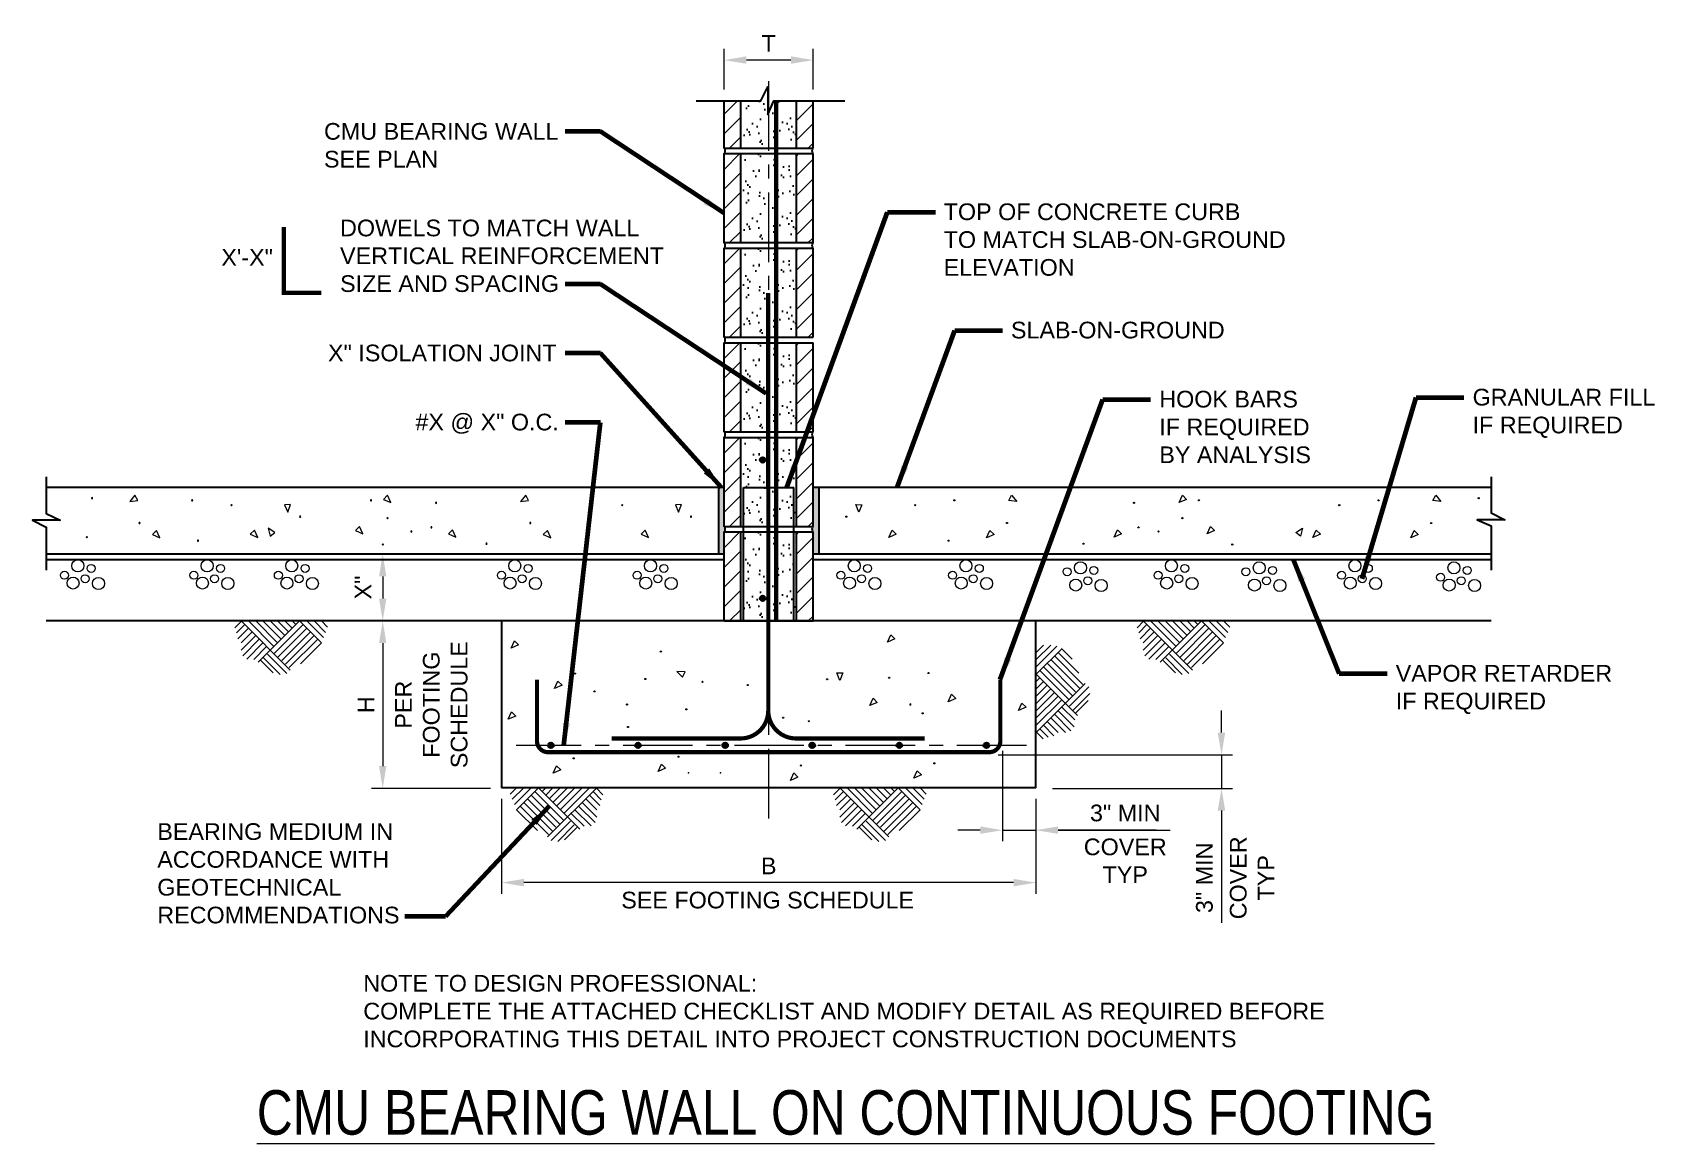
# Model space of a CAD drawing. Header units: inches. Extents: x 888 to 1034, y 1968 to 2068.
import ezdxf

# ---------------------------------------------------------------- set-up
doc = ezdxf.new("R2010")
doc.units = ezdxf.units.IN
doc.header["$LTSCALE"] = 5
doc.header["$MEASUREMENT"] = 0
doc.linetypes.add('CENTER', pattern=[2, 1.25, -0.25, 0.25, -0.25])
doc.linetypes.add('HIDDEN', pattern=[0.375, 0.25, -0.125])
for name, color, linetype, lineweight in [('S-ANNO-DIMS', 1, 'Continuous', 20), ('S-ANNO-TEXT', 7, 'Continuous', 20), ('S-DELT-PATT', 7, 'Continuous', 15), ('S-DETL', 3, 'Continuous', 30), ('S-GRID', 9, 'CENTER', 20)]:
    doc.layers.add(name, color=color, linetype=linetype, lineweight=lineweight)
doc.styles.add('Romans', font='arial.ttf')
doc.dimstyles.get("Standard").update_dxf_attribs({"dimtxt": 0.18, "dimasz": 0.18, "dimexe": 0.18, "dimexo": 0.0625, "dimgap": 0.09, "dimtad": 0, "dimtih": 1, "dimtoh": 1, "dimdec": 4, "dimzin": 0, "dimdsep": 46, "dimtxsty": 'Standard', "dimcen": 0.09, "dimadec": 0, "dimazin": 0, "dimtfac": 1, "dimtdec": 4, "dimtofl": 0, "dimtmove": 0, "dimatfit": 3, "dimfxl": 1, "dimtolj": 1, "dimtzin": 0, "dimarcsym": 0})

msp = doc.modelspace()

# ---------------------------------------------------------------- texts
at = {"layer": 'S-ANNO-DIMS', "char_height": 1.49999999, "rotation": 90, "style": 'Romans'}
for s, insert, attachment_point in [('\\A1;PER\\PFOOTING \\PSCHEDULE', (923.7734381, 2007.5212342), 5), ('COVER\\PTYP', (995.5083149, 1991.9601218), 2)]:
    msp.add_mtext(s, dxfattribs=dict(at, insert=insert, attachment_point=attachment_point))
at = {"layer": 'S-ANNO-DIMS', "style": 'Romans'}
for s, insert, char_height, attachment_point in [('COVER\\PTYP', (986.1126806, 1995.4928173), 1.49999999, 2), ('\\A1;SEE FOOTING SCHEDULE', (953.9893865, 1989.9510836), 1.499999989, 5)]:
    msp.add_mtext(s, dxfattribs=dict(at, insert=insert, char_height=char_height, attachment_point=attachment_point))
at = {"layer": 'S-ANNO-TEXT', "style": 'Romans'}
for s, insert, char_height, attachment_point in [('CMU BEARING WALL\\PSEE PLAN', (914.1264246, 2059.7973873), 1.499999989, 1), ('TOP OF CONCRETE CURB\\PTO MATCH SLAB-ON-GROUND \\PELEVATION', (969.800243, 2052.5709208), 1.499999989, 1), ('DOWELS TO MATCH WALL \\PVERTICAL REINFORCEMENT\\PSIZE AND SPACING', (915.5691258, 2051.1142359), 1.499999989, 1), ('X\'-X"', (904.9022026, 2048.4744195), 1.49999999, 1), ('SLAB-ON-GROUND', (975.8395335, 2041.9389291), 1.499999989, 1), ('\\A1;X" ISOLATION JOINT', (935.0220588, 2039.879925), 1.499999989, 3), ('GRANULAR FILL \\PIF REQUIRED', (1017.3178646, 2035.9080548), 1.499999989, 1), ('HOOK BARS \\PIF REQUIRED\\PBY ANALYSIS', (989.1696834, 2035.7301979), 1.499999989, 1), ('\\A1;#X @ X" O.C.', (922.3395896, 2033.6711938), 1.499999989, 1), ('VAPOR RETARDER\\PIF REQUIRED', (1010.4107445, 2011.0915418), 1.499999989, 1), ('BEARING MEDIUM IN \\PACCORDANCE WITH \\PGEOTECHNICAL \\PRECOMMENDATIONS', (899.1476625, 1996.8655681), 1.499999989, 1), ('NOTE TO DESIGN PROFESSIONAL: \\PCOMPLETE THE ATTACHED CHECKLIST AND MODIFY DETAIL AS REQUIRED BEFORE \\PINCORPORATING THIS DETAIL INTO PROJECT CONSTRUCTION DOCUMENTS', (917.653246, 1983.2319052), 1.499999989, 1), ('{\\W0.8;\\LCMU BEARING WALL ON CONTINUOUS FOOTING}', (908.0898421, 1972.8765163), 4, 1)]:
    msp.add_mtext(s, dxfattribs=dict(at, insert=insert, char_height=char_height, attachment_point=attachment_point))

# ---------------------------------------------------------------- blocks, each defined once
blk = doc.blocks.new('*D0')
at = {"layer": 'Defpoints', "color": 0, "transparency": 16777216}
for p in [(933.91, 2021.05), (919.4, 2015.05), (930.08, 2015.05)]:
    blk.add_point(p, dxfattribs=at)
at = {"layer": 'S-ANNO-DIMS', "transparency": 16777216}
blk.add_line((919.4, 2019.05), (919.4, 2017.05), dxfattribs=at)
for points in [[(919.07, 2019.05), (919.73, 2019.05), (919.4, 2021.05)], [(919.07, 2017.05), (919.73, 2017.05), (919.4, 2015.05)]]:
    blk.add_solid(points, dxfattribs=at)
at = {"layer": 'S-ANNO-DIMS', "transparency": 16777216, "insert": (917.63, 2018.05), "char_height": 1.5, "attachment_point": 5, "rotation": 90, "style": 'Romans'}
blk.add_mtext('\\A1;X"', dxfattribs=at)
blk = doc.blocks.new('*D1')
at = {"layer": 'Defpoints', "color": 0, "transparency": 16777216}
for p in [(930.08, 2000.05), (978.08, 2000.05), (930.08, 1991.53)]:
    blk.add_point(p, dxfattribs=at)
at = {"layer": 'S-ANNO-DIMS', "transparency": 16777216}
for p, q in [((930.08, 1999.05), (930.08, 1990.53)), ((978.08, 1999.05), (978.08, 1990.53)), ((976.08, 1991.53), (932.08, 1991.53))]:
    blk.add_line(p, q, dxfattribs=at)
for points in [[(932.08, 1991.86), (932.08, 1991.19), (930.08, 1991.53)], [(976.08, 1991.86), (976.08, 1991.19), (978.08, 1991.53)]]:
    blk.add_solid(points, dxfattribs=at)
at = {"layer": 'S-ANNO-DIMS', "transparency": 16777216, "insert": (954.08, 1993.03), "char_height": 1.5, "attachment_point": 5, "style": 'Romans'}
blk.add_mtext('\\A1;B', dxfattribs=at)
blk = doc.blocks.new('*D2')
at = {"layer": 'Defpoints', "color": 0, "transparency": 16777216}
for p in [(950.08, 2065.45), (950.08, 2061.8), (958.08, 2061.8)]:
    blk.add_point(p, dxfattribs=at)
at = {"layer": 'S-ANNO-DIMS', "transparency": 16777216}
for p, q in [((950.08, 2062.8), (950.08, 2066.45)), ((956.08, 2065.45), (952.08, 2065.45)), ((958.08, 2062.8), (958.08, 2066.45))]:
    blk.add_line(p, q, dxfattribs=at)
for points in [[(952.08, 2065.79), (952.08, 2065.12), (950.08, 2065.45)], [(956.08, 2065.79), (956.08, 2065.12), (958.08, 2065.45)]]:
    blk.add_solid(points, dxfattribs=at)
at = {"layer": 'S-ANNO-DIMS', "transparency": 16777216, "insert": (954.08, 2066.95), "char_height": 1.5, "attachment_point": 5, "style": 'Romans'}
blk.add_mtext('\\A1;T', dxfattribs=at)
blk = doc.blocks.new('*D3')
at = {"layer": 'Defpoints', "color": 0, "transparency": 16777216}
for p in [(930.08, 2015.05), (919.4, 2000), (930.08, 2000)]:
    blk.add_point(p, dxfattribs=at)
at = {"layer": 'S-ANNO-DIMS', "transparency": 16777216}
for p, q in [((919.4, 2013.05), (919.4, 2002)), ((929.08, 2000), (918.4, 2000))]:
    blk.add_line(p, q, dxfattribs=at)
for points in [[(919.07, 2013.05), (919.73, 2013.05), (919.4, 2015.05)], [(919.07, 2002), (919.73, 2002), (919.4, 2000)]]:
    blk.add_solid(points, dxfattribs=at)
at = {"layer": 'S-ANNO-DIMS', "transparency": 16777216, "insert": (917.9, 2007.52), "char_height": 1.5, "attachment_point": 5, "rotation": 90, "style": 'Romans'}
blk.add_mtext('\\A1;H', dxfattribs=at)
blk = doc.blocks.new('*D4')
at = {"layer": 'Defpoints', "color": 0, "transparency": 16777216}
for p in [(973.7, 2003.01), (978.58, 2000), (994.76, 2000)]:
    blk.add_point(p, dxfattribs=at)
at = {"layer": 'S-ANNO-DIMS', "transparency": 16777216}
for p, q in [((994.76, 2005.01), (994.76, 2007.01)), ((974.7, 2003.01), (995.76, 2003.01)), ((994.76, 2003.01), (994.76, 2000)), ((979.58, 2000), (995.76, 2000)), ((994.76, 1998), (994.76, 1987.92))]:
    blk.add_line(p, q, dxfattribs=at)
for points in [[(994.42, 2005.01), (995.09, 2005.01), (994.76, 2003.01)], [(994.42, 1998), (995.09, 1998), (994.76, 2000)]]:
    blk.add_solid(points, dxfattribs=at)
at = {"layer": 'S-ANNO-DIMS', "transparency": 16777216, "insert": (993.23, 1991.96), "char_height": 1.5, "attachment_point": 5, "rotation": 90, "style": 'Romans'}
blk.add_mtext('\\A1;3" MIN', dxfattribs=at)
blk = doc.blocks.new('*D5')
at = {"layer": 'Defpoints', "color": 0, "transparency": 16777216}
for p in [(975.08, 2004.38), (978.08, 2000.05), (975.08, 1996.24)]:
    blk.add_point(p, dxfattribs=at)
at = {"layer": 'S-ANNO-DIMS', "transparency": 16777216}
for p, q in [((975.08, 2003.38), (975.08, 1995.24)), ((978.08, 1999.05), (978.08, 1995.24)), ((973.08, 1996.24), (971.08, 1996.24)), ((975.08, 1996.24), (978.08, 1996.24)), ((980.08, 1996.24), (990.15, 1996.24))]:
    blk.add_line(p, q, dxfattribs=at)
for points in [[(973.08, 1996.58), (973.08, 1995.91), (975.08, 1996.24)], [(980.08, 1996.58), (980.08, 1995.91), (978.08, 1996.24)]]:
    blk.add_solid(points, dxfattribs=at)
at = {"layer": 'S-ANNO-DIMS', "transparency": 16777216, "insert": (986.11, 1997.78), "char_height": 1.5, "attachment_point": 5, "style": 'Romans'}
blk.add_mtext('\\A1;3" MIN', dxfattribs=at)

# ---------------------------------------------------------------- dimensions: what is measured, and where the dimension line sits
at = {"layer": 'S-ANNO-DIMS'}
for base, p1, p2, angle, text, override, picture, middle in [((950.0763574, 2065.4535239), (958.0763574, 2061.8027313), (950.0763574, 2061.8027313), 180, 'T', {"dimscale": 16, "dimtxt": 0.09375, "dimasz": 0.125, "dimexe": 0.0625, "dimgap": 0.0625, "dimtih": 0, "dimtoh": 0, "dimdec": 5, "dimlfac": 1, "dimrnd": 0.03125, "dimzin": 7, "dimlunit": 4, "dimtxsty": 'Romans', "dimcen": 0.125, "dimclrd": 256, "dimclre": 256, "dimclrt": 256, "dimadec": 4, "dimtdec": 5, "dimtofl": 1, "dimtvp": 1, "dimfrac": 2, "dimtzin": 3, "dimlwd": 65535, "dimlwe": 65535}, '*D2', (954.0763574, 2065.4535239)), ((919.4012235, 2015.0460233), (933.9141592, 2021.0460233), (930.0763574, 2015.0460233), 270, 'X"', {"dimscale": 16, "dimtxt": 0.09375, "dimasz": 0.125, "dimexe": 0.0625, "dimgap": 0.0625, "dimtih": 0, "dimtoh": 0, "dimdec": 5, "dimlfac": 1, "dimrnd": 0.03125, "dimzin": 7, "dimlunit": 4, "dimtxsty": 'Romans', "dimcen": 0.125, "dimse1": 1, "dimse2": 1, "dimclrd": 256, "dimclre": 256, "dimclrt": 256, "dimadec": 4, "dimtdec": 5, "dimtofl": 1, "dimtmove": 2, "dimtvp": 1, "dimfrac": 2, "dimtzin": 3, "dimlwd": 65535, "dimlwe": 65535}, '*D0', (917.6284951, 2018.0460233)), ((919.4012235, 1999.9964451), (930.0763574, 2015.0460233), (930.0763574, 1999.9964451), 270, 'H', {"dimscale": 16, "dimtxt": 0.09375, "dimasz": 0.125, "dimexe": 0.0625, "dimgap": 0.0625, "dimtih": 0, "dimtoh": 0, "dimdec": 5, "dimlfac": 1, "dimrnd": 0.03125, "dimzin": 7, "dimlunit": 4, "dimtxsty": 'Romans', "dimcen": 0.125, "dimse1": 1, "dimclrd": 256, "dimclre": 256, "dimclrt": 256, "dimadec": 4, "dimtdec": 5, "dimtofl": 1, "dimtvp": 1, "dimfrac": 2, "dimtzin": 3, "dimlwd": 65535, "dimlwe": 65535}, '*D3', (919.4012235, 2007.5212342)), ((994.7583149, 1999.9964451), (973.7013573, 2003.0052281), (978.5763574, 1999.9964451), 270, '3" MIN', {"dimscale": 16, "dimtxt": 0.09375, "dimasz": 0.125, "dimexe": 0.0625, "dimgap": 0.0625, "dimtih": 0, "dimtoh": 0, "dimdec": 5, "dimlfac": 1, "dimrnd": 0.03125, "dimzin": 7, "dimlunit": 4, "dimtxsty": 'Romans', "dimcen": 0.125, "dimclrd": 256, "dimclre": 256, "dimclrt": 256, "dimadec": 4, "dimtdec": 5, "dimtofl": 1, "dimtvp": 1, "dimfrac": 2, "dimtzin": 3, "dimlwd": 65535, "dimlwe": 65535}, '*D4', (994.7583149, 1991.9601218)), ((975.0763574, 1996.2428173), (978.0763574, 2000.0460233), (975.0763574, 2004.3802281), 180, '3" MIN', {"dimscale": 16, "dimtxt": 0.09375, "dimasz": 0.125, "dimexe": 0.0625, "dimgap": 0.0625, "dimtih": 0, "dimtoh": 0, "dimdec": 5, "dimlfac": 1, "dimrnd": 0.03125, "dimzin": 7, "dimlunit": 4, "dimtxsty": 'Romans', "dimcen": 0.125, "dimclrd": 256, "dimclre": 256, "dimclrt": 256, "dimadec": 4, "dimtdec": 5, "dimtofl": 1, "dimtvp": 1, "dimfrac": 2, "dimtzin": 3, "dimlwd": 65535, "dimlwe": 65535}, '*D5', (986.1126806, 1996.2428173)), ((930.0763574, 1991.5274637), (978.0763574, 2000.0460233), (930.0763574, 2000.0460233), 180, 'B', {"dimscale": 16, "dimtxt": 0.09375, "dimasz": 0.125, "dimexe": 0.0625, "dimgap": 0.0625, "dimtih": 0, "dimtoh": 0, "dimdec": 5, "dimlfac": 1, "dimrnd": 0.03125, "dimzin": 7, "dimlunit": 4, "dimtxsty": 'Romans', "dimcen": 0.125, "dimclrd": 256, "dimclre": 256, "dimclrt": 256, "dimadec": 4, "dimtdec": 5, "dimtofl": 1, "dimtvp": 1, "dimfrac": 2, "dimtzin": 3, "dimlwd": 65535, "dimlwe": 65535}, '*D1', (954.0763574, 1991.5274637))]:
    dim = msp.add_linear_dim(base=base, p1=p1, p2=p2, angle=angle, text=text, dimstyle='Standard', override=override, dxfattribs=at)
    dim.commit()
    dim.dimension.update_dxf_attribs({"geometry": picture, "text_midpoint": middle, "dimtype": 128})

# ---------------------------------------------------------------- hatches: boundary and pattern name
at = {"layer": 'S-DELT-PATT'}
h = msp.add_hatch(dxfattribs=at)
h.set_pattern_fill('ANSI31', color=256, scale=10)
h.set_pattern_definition([(45, (1413.7068, 735.2449), (-0.8838835, 0.8838835), [])])
h.paths.add_polyline_path([(958.0763574, 2061.8027313), (956.5763574, 2061.8027313), (956.5763574, 2057.5460233), (958.0763574, 2057.5460233)])
h.paths.add_polyline_path([(951.5763574, 2061.8027313), (950.0763574, 2061.8027313), (950.0763574, 2057.5460233), (951.5763574, 2057.5460233)])
h = msp.add_hatch(dxfattribs=at)
h.set_pattern_fill('ANSI31', color=256, scale=10)
h.set_pattern_definition([(45, (1413.7068, 726.7449), (-0.8838835, 0.8838835), [])])
h.paths.add_polyline_path([(951.5763574, 2049.0460233), (951.5763574, 2057.0460233), (950.0763574, 2057.0460233), (950.0763574, 2049.0460233)])
h.paths.add_polyline_path([(956.5763574, 2057.0460233), (956.5763574, 2049.0460233), (958.0763574, 2049.0460233), (958.0763574, 2057.0460233)])
h = msp.add_hatch(dxfattribs=at)
h.set_pattern_fill('ANSI31', color=256, scale=10)
h.set_pattern_definition([(45, (1413.7068, 718.2449), (-0.8838835, 0.8838835), [])])
h.paths.add_polyline_path([(951.5763574, 2040.5460233), (951.5763574, 2048.5460233), (950.0763574, 2048.5460233), (950.0763574, 2040.5460233)])
h.paths.add_polyline_path([(956.5763574, 2048.5460233), (956.5763574, 2040.5460233), (958.0763574, 2040.5460233), (958.0763574, 2048.5460233)])
h = msp.add_hatch(dxfattribs=at)
h.set_pattern_fill('ANSI31', color=256, scale=10)
h.set_pattern_definition([(45, (1413.7068, 709.7449), (-0.8838835, 0.8838835), [])])
h.paths.add_polyline_path([(951.5763574, 2032.0460233), (951.5763574, 2040.0460233), (950.0763574, 2040.0460233), (950.0763574, 2032.0460233)])
h.paths.add_polyline_path([(956.5763574, 2040.0460233), (956.5763574, 2032.0460233), (958.0763574, 2032.0460233), (958.0763574, 2040.0460233)])
h = msp.add_hatch(dxfattribs=at)
h.set_pattern_fill('ANSI31', color=256, scale=10)
h.set_pattern_definition([(45, (1413.7068, 701.2449), (-0.8838835, 0.8838835), [])])
h.paths.add_polyline_path([(951.5763574, 2023.5460233), (951.5763574, 2031.5460233), (950.0763574, 2031.5460233), (950.0763574, 2023.5460233)])
h.paths.add_polyline_path([(956.5763574, 2031.5460233), (956.5763574, 2023.5460233), (958.0763574, 2023.5460233), (958.0763574, 2031.5460233)])
h = msp.add_hatch(dxfattribs=at)
h.set_pattern_fill('ANSI31', color=256, scale=10)
h.set_pattern_definition([(45, (1413.7068, 692.7449), (-0.8838835, 0.8838835), [])])
h.paths.add_polyline_path([(951.5763574, 2015.0460233), (951.5763574, 2023.0460233), (950.0763574, 2023.0460233), (950.0763574, 2015.0460233)])
h.paths.add_polyline_path([(956.5763574, 2023.0460233), (956.5763574, 2015.0460233), (958.0763574, 2015.0460233), (958.0763574, 2023.0460233)])
at = {"layer": 'S-DETL', "linetype": 'HIDDEN'}
h = msp.add_hatch(dxfattribs=at)
h.set_pattern_fill('AR-SAND')
h.set_pattern_definition([(37.5, (1539.0874, 737.8744), (-0.0629934, 1.9268238), [0, -1.52, 0, -1.7, 0, -1.625]), (7.5, (1539.0874, 737.8744), (1.7697767, 2.822146), [0, -0.82, 0, -1.37, 0, -0.525]), (327.5, (1537.8574, 737.8744), (3.1141419, 0.005659), [0, -0.5, 0, -1.8, 0, -2.35]), (317.5, (1537.8574, 737.8744), (3.0061266, 0.8776756), [0, -0.25, 0, -1.18, 0, -1.35])])
h.paths.add_polyline_path([(953.8645336, 2062.7809689), (953.3754148, 2061.8027313), (951.5763574, 2061.8027313), (951.5763574, 2057.8208445), (953.8645336, 2057.8208445)])
h.paths.add_polyline_path([(954.5444616, 2061.8027313), (954.3645336, 2061.39331), (954.3645336, 2057.8208445), (956.5763574, 2057.8208445), (956.5763574, 2061.8027313)])
h = msp.add_hatch(dxfattribs=at)
h.set_pattern_fill('AR-SAND')
h.set_pattern_definition([(37.5, (1539.0874, 729.3744), (-0.0629934, 1.9268238), [0, -1.52, 0, -1.7, 0, -1.625]), (7.5, (1539.0874, 729.3744), (1.7697767, 2.822146), [0, -0.82, 0, -1.37, 0, -0.525]), (327.5, (1537.8574, 729.3744), (3.1141419, 0.005659), [0, -0.5, 0, -1.8, 0, -2.35]), (317.5, (1537.8574, 729.3744), (3.0061266, 0.8776756), [0, -0.25, 0, -1.18, 0, -1.35])])
h.paths.add_polyline_path([(956.5763574, 2057.0460233), (954.6232192, 2057.0460233), (954.3645336, 2057.6346555), (954.3645336, 2049.3208445), (956.5763574, 2049.3208445)])
h.paths.add_polyline_path([(953.8645336, 2056.2253009), (953.4541725, 2057.0460233), (951.5763574, 2057.0460233), (951.5763574, 2049.3208445), (953.8645336, 2049.3208445)])
h = msp.add_hatch(dxfattribs=at)
h.set_pattern_fill('AR-SAND')
h.set_pattern_definition([(37.5, (1539.0874, 720.8744), (-0.0629934, 1.9268238), [0, -1.52, 0, -1.7, 0, -1.625]), (7.5, (1539.0874, 720.8744), (1.7697767, 2.822146), [0, -0.82, 0, -1.37, 0, -0.525]), (327.5, (1537.8574, 720.8744), (3.1141419, 0.005659), [0, -0.5, 0, -1.8, 0, -2.35]), (317.5, (1537.8574, 720.8744), (3.0061266, 0.8776756), [0, -0.25, 0, -1.18, 0, -1.35])])
h.paths.add_polyline_path([(956.5763574, 2048.5460233), (954.6232192, 2048.5460233), (954.3645336, 2049.1346555), (954.3645336, 2040.8208445), (956.5763574, 2040.8208445)])
h.paths.add_polyline_path([(953.8645336, 2047.7253009), (953.4541725, 2048.5460233), (951.5763574, 2048.5460233), (951.5763574, 2040.8208445), (953.8645336, 2040.8208445)])
h = msp.add_hatch(dxfattribs=at)
h.set_pattern_fill('AR-SAND')
h.set_pattern_definition([(37.5, (1539.0874, 712.3744), (-0.0629934, 1.9268238), [0, -1.52, 0, -1.7, 0, -1.625]), (7.5, (1539.0874, 712.3744), (1.7697767, 2.822146), [0, -0.82, 0, -1.37, 0, -0.525]), (327.5, (1537.8574, 712.3744), (3.1141419, 0.005659), [0, -0.5, 0, -1.8, 0, -2.35]), (317.5, (1537.8574, 712.3744), (3.0061266, 0.8776756), [0, -0.25, 0, -1.18, 0, -1.35])])
h.paths.add_polyline_path([(956.5763574, 2040.0460233), (954.6232192, 2040.0460233), (954.3645336, 2040.6346555), (954.3645336, 2032.3208445), (956.5763574, 2032.3208445)])
h.paths.add_polyline_path([(953.8645336, 2039.2253009), (953.4541725, 2040.0460233), (951.5763574, 2040.0460233), (951.5763574, 2032.3208445), (953.8645336, 2032.3208445)])
h = msp.add_hatch(dxfattribs=at)
h.set_pattern_fill('AR-SAND')
h.set_pattern_definition([(37.5, (1539.0874, 703.8744), (-0.0629934, 1.9268238), [0, -1.52, 0, -1.7, 0, -1.625]), (7.5, (1539.0874, 703.8744), (1.7697767, 2.822146), [0, -0.82, 0, -1.37, 0, -0.525]), (327.5, (1537.8574, 703.8744), (3.1141419, 0.005659), [0, -0.5, 0, -1.8, 0, -2.35]), (317.5, (1537.8574, 703.8744), (3.0061266, 0.8776756), [0, -0.25, 0, -1.18, 0, -1.35])])
h.paths.add_polyline_path([(956.5763574, 2031.5460233), (954.6232192, 2031.5460233), (954.3645336, 2032.1346555), (954.3645336, 2023.8208445), (956.5763574, 2023.8208445)])
h.paths.add_polyline_path([(953.8645336, 2030.7253009), (953.4541725, 2031.5460233), (951.5763574, 2031.5460233), (951.5763574, 2023.8208445), (953.8645336, 2023.8208445)])
at = {"layer": 'S-DETL', "linetype": 'Continuous'}
h = msp.add_hatch(color=256, dxfattribs=at)
h.dxf.hatch_style = 1
h.paths.add_polyline_path([(953.5389878, 2029.2639228), (953.5389878, 2029.7639228, -0.4142135624), (953.7889878, 2029.5139228, -0.4142135624)])
h.paths.add_polyline_path([(953.5389878, 2029.2639228, -0.4142135624), (953.2889878, 2029.5139228, -0.4142135624), (953.5389878, 2029.7639228)])
at = {"layer": 'S-DETL'}
h = msp.add_hatch(color=256, dxfattribs=at)
h.dxf.hatch_style = 1
edge = h.paths.add_edge_path()
edge.add_line((949.5763574, 2027.0460233), (950.0763574, 2027.0460233))
edge.add_line((950.0763574, 2027.0460233), (950.0763574, 2023.5460233))
edge.add_ellipse((950.0763574, 2023.2960233), major_axis=(0, 0.25), ratio=0.3542207071, start_angle=180, end_angle=360, ccw=False)
edge.add_line((950.0763574, 2023.0460233), (950.0763574, 2021.0460233))
edge.add_line((950.0763574, 2021.0460233), (949.5763574, 2021.0460233))
edge.add_line((949.5763574, 2021.0460233), (949.5763574, 2027.0460233))
h = msp.add_hatch(color=256, dxfattribs=at)
h.dxf.hatch_style = 1
edge = h.paths.add_edge_path()
edge.add_line((958.5763574, 2027.0460233), (958.0763574, 2027.0460233))
edge.add_line((958.0763574, 2027.0460233), (958.0763574, 2023.5460233))
edge.add_ellipse((958.0763574, 2023.2960233), major_axis=(0, 0.25), ratio=0.3542207071, start_angle=0, end_angle=180)
edge.add_line((958.0763574, 2023.0460233), (958.0763574, 2021.0460233))
edge.add_line((958.0763574, 2021.0460233), (958.5763574, 2021.0460233))
edge.add_line((958.5763574, 2021.0460233), (958.5763574, 2027.0460233))
at = {"layer": 'S-DETL', "linetype": 'HIDDEN'}
h = msp.add_hatch(dxfattribs=at)
h.set_pattern_fill('AR-SAND')
h.set_pattern_definition([(37.5, (1539.0874, 695.3744), (-0.0629934, 1.9268238), [0, -1.52, 0, -1.7, 0, -1.625]), (7.5, (1539.0874, 695.3744), (1.7697767, 2.822146), [0, -0.82, 0, -1.37, 0, -0.525]), (327.5, (1537.8574, 695.3744), (3.1141419, 0.005659), [0, -0.5, 0, -1.8, 0, -2.35]), (317.5, (1537.8574, 695.3744), (3.0061266, 0.8776756), [0, -0.25, 0, -1.18, 0, -1.35])])
h.paths.add_polyline_path([(956.5763574, 2023.0460233), (954.6232192, 2023.0460233), (954.3645336, 2023.6346555), (954.3645336, 2015.3208445), (956.5763574, 2015.3208445)])
h.paths.add_polyline_path([(953.8645336, 2022.2253009), (953.4541725, 2023.0460233), (951.5763574, 2023.0460233), (951.5763574, 2015.3208445), (953.8645336, 2015.3208445)])
at = {"layer": 'S-DETL', "linetype": 'Continuous'}
h = msp.add_hatch(color=256, dxfattribs=at)
h.dxf.hatch_style = 1
h.paths.add_polyline_path([(953.5389878, 2017.3281238), (953.5389878, 2016.8281238, 0.4142135624), (953.7889878, 2017.0781238, 0.4142135624)])
h.paths.add_polyline_path([(953.5389878, 2017.3281238, 0.4142135624), (953.2889878, 2017.0781238, 0.4142135624), (953.5389878, 2016.8281238)])
h = msp.add_hatch(color=256, dxfattribs=at)
h.dxf.hatch_style = 1
h.paths.add_polyline_path([(934.5138574, 2004.1160833), (934.5138574, 2003.6160833, 0.4142135624), (934.7638574, 2003.8660833, 0.4142135624)])
h.paths.add_polyline_path([(934.5138574, 2004.1160833, 0.4142135624), (934.2638574, 2003.8660833, 0.4142135624), (934.5138574, 2003.6160833)])
h = msp.add_hatch(color=256, dxfattribs=at)
h.dxf.hatch_style = 1
h.paths.add_polyline_path([(942.3388574, 2004.1160833), (942.3388574, 2003.6160833, 0.4142135624), (942.5888574, 2003.8660833, 0.4142135624)])
h.paths.add_polyline_path([(942.3388574, 2004.1160833, 0.4142135624), (942.0888574, 2003.8660833, 0.4142135624), (942.3388574, 2003.6160833)])
h = msp.add_hatch(color=256, dxfattribs=at)
h.dxf.hatch_style = 1
h.paths.add_polyline_path([(950.1638574, 2004.1160833), (950.1638574, 2003.6160833, 0.4142135624), (950.4138574, 2003.8660833, 0.4142135624)])
h.paths.add_polyline_path([(950.1638574, 2004.1160833, 0.4142135624), (949.9138574, 2003.8660833, 0.4142135624), (950.1638574, 2003.6160833)])
h = msp.add_hatch(color=256, dxfattribs=at)
h.dxf.hatch_style = 1
h.paths.add_polyline_path([(957.9888574, 2004.1160833), (957.9888574, 2003.6160833, 0.4142135624), (958.2388574, 2003.8660833, 0.4142135624)])
h.paths.add_polyline_path([(957.9888574, 2004.1160833, 0.4142135624), (957.7388574, 2003.8660833, 0.4142135624), (957.9888574, 2003.6160833)])
h = msp.add_hatch(color=256, dxfattribs=at)
h.dxf.hatch_style = 1
h.paths.add_polyline_path([(965.8138574, 2004.1160833), (965.8138574, 2003.6160833, 0.4142135624), (966.0638574, 2003.8660833, 0.4142135624)])
h.paths.add_polyline_path([(965.8138574, 2004.1160833, 0.4142135624), (965.5638574, 2003.8660833, 0.4142135624), (965.8138574, 2003.6160833)])
h = msp.add_hatch(color=256, dxfattribs=at)
h.dxf.hatch_style = 1
h.paths.add_polyline_path([(973.6388574, 2004.1160833), (973.6388574, 2003.6160833, -0.4142135624), (973.3888574, 2003.8660833, -0.4142135624)])
h.paths.add_polyline_path([(973.6388574, 2004.1160833, -0.4142135624), (973.8888574, 2003.8660833, -0.4142135624), (973.6388574, 2003.6160833)])

# ---------------------------------------------------------------- linework, layer by layer
at = {"layer": 'S-ANNO-DIMS'}
for p, q in [((994.7583149, 1997.9964451), (994.7583149, 1989.1755038)), ((988.8972986, 1996.2428173), (980.0763573, 1996.2428173))]:
    msp.add_line(p, q, dxfattribs=at)
at = {"layer": 'S-DELT-PATT'}
for p, q in [((906.7090915, 2015.0139043), (906.1247794, 2014.429584)), ((907.0047175, 2014.7182782), (906.2669716, 2013.9805241)), ((907.3324626, 2014.3905332), (906.3901382, 2013.4482006)), ((911.0904284, 2010.6325673), (906.6769724, 2015.0460233)), ((907.6602076, 2014.0627881), (906.6769724, 2013.0795529)), ((909.626678, 2012.7518078), (907.3324626, 2015.0460233)), ((909.9544231, 2013.0795529), (907.9879527, 2015.0460233)), ((911.9208935, 2015.0460233), (908.2031747, 2011.3283045)), ((910.2821682, 2013.407298), (908.6434428, 2015.0460233)), ((910.6099132, 2013.735043), (909.298933, 2015.0460233)), ((912.2486385, 2014.7182782), (909.6390422, 2012.1086819)), ((912.5763836, 2014.3905332), (909.9497363, 2011.7638859)), ((910.9376583, 2014.0627881), (909.9544231, 2015.0460233)), ((912.9041287, 2014.0627881), (910.345677, 2011.5043282)), ((911.2654033, 2014.3905332), (910.6099132, 2015.0460233)), ((911.5931484, 2014.7182782), (911.2654033, 2015.0460233)), ((913.8873639, 2013.0795529), (911.9208935, 2015.0460233)), ((914.075187, 2013.5472199), (912.5763836, 2015.0460233)), ((914.2630101, 2014.0148869), (913.2318737, 2015.0460233)), ((914.4508333, 2014.4825538), (913.8873639, 2015.0460233)), ((987.7615443, 2015.0139043), (987.1772322, 2014.429584)), ((988.0571703, 2014.7182782), (987.3194244, 2013.9805241)), ((988.3849154, 2014.3905332), (987.442591, 2013.4482006)), ((992.1428813, 2010.6325673), (987.7294253, 2015.0460233)), ((988.7126605, 2014.0627881), (987.7294253, 2013.0795529)), ((990.6791309, 2012.7518078), (988.3849154, 2015.0460233)), ((991.0068759, 2013.0795529), (989.0404055, 2015.0460233)), ((992.9733463, 2015.0460233), (989.2556275, 2011.3283045)), ((991.334621, 2013.407298), (989.6958957, 2015.0460233)), ((991.662366, 2013.735043), (990.3513858, 2015.0460233)), ((993.3010914, 2014.7182782), (990.691495, 2012.1086819)), ((993.6288364, 2014.3905332), (991.0021892, 2011.7638859)), ((991.9901111, 2014.0627881), (991.0068759, 2015.0460233)), ((993.9565815, 2014.0627881), (991.3981298, 2011.5043282)), ((992.3178562, 2014.3905332), (991.662366, 2015.0460233)), ((992.6456012, 2014.7182782), (992.3178562, 2015.0460233)), ((994.9398167, 2013.0795529), (992.9733463, 2015.0460233)), ((995.1276398, 2013.5472199), (993.6288364, 2015.0460233)), ((995.315463, 2014.0148869), (994.2843266, 2015.0460233)), ((995.5032861, 2014.4825538), (994.9398167, 2015.0460233)), ((907.9879527, 2013.735043), (906.6769724, 2012.4240628)), ((908.3156978, 2013.407298), (906.8278335, 2011.9194337)), ((908.6434428, 2013.0795529), (907.1896804, 2011.6257823)), ((908.9711879, 2012.7518078), (907.8072423, 2011.587854)), ((913.2318737, 2013.735043), (910.6563711, 2011.1595404)), ((913.5596188, 2013.407298), (911.0011671, 2010.8488381)), ((913.8873639, 2013.0795529), (912.0108349, 2011.2030158)), ((979.4206657, 2012.8805103), (978.1096855, 2011.56953)), ((978.7651756, 2012.8805103), (978.1096855, 2012.2250202)), ((979.9655419, 2012.7698963), (978.1096855, 2010.9140399)), ((989.0404055, 2013.735043), (987.7294253, 2012.4240628)), ((989.3681506, 2013.407298), (987.8802863, 2011.9194337)), ((989.6958957, 2013.0795529), (988.2421333, 2011.6257823)), ((990.0236407, 2012.7518078), (988.8596951, 2011.587854)), ((994.2843266, 2013.735043), (991.7088239, 2011.1595404)), ((994.6120716, 2013.407298), (992.0536199, 2010.8488381)), ((994.9398167, 2013.0795529), (993.0632877, 2011.2030158)), ((909.5684705, 2010.3721575), (908.4603481, 2011.4802799)), ((910.1821977, 2010.2357745), (908.6990202, 2011.718952)), ((910.7788822, 2010.3210128), (909.0399816, 2012.0599134)), ((980.4296699, 2012.5785342), (978.1096855, 2010.2585498)), ((979.0929207, 2011.241785), (981.6513806, 2008.6833333)), ((979.4206657, 2011.56953), (981.9961684, 2008.9940274)), ((979.7484108, 2011.8972751), (982.3068707, 2009.3388234)), ((980.0761559, 2012.2250202), (981.952693, 2010.3484912)), ((980.4039009, 2012.5527652), (981.3427922, 2011.613874)), ((990.6209233, 2010.3721575), (989.5128009, 2011.4802799)), ((991.2346505, 2010.2357745), (989.751473, 2011.718952)), ((991.831335, 2010.3210128), (990.0924344, 2012.0599134)), ((978.1096855, 2010.2585498), (981.8274042, 2006.540831)), ((978.4374305, 2009.9308047), (978.1096855, 2009.6030597)), ((978.4374305, 2010.5862949), (981.0470269, 2007.9766985)), ((978.7651756, 2010.9140399), (981.3918229, 2008.2873927)), ((978.7651756, 2009.6030597), (978.1096855, 2008.9475695)), ((982.5231415, 2009.4280848), (978.1096855, 2005.0146288)), ((979.0929207, 2009.2753146), (978.1096855, 2008.2920794)), ((979.4206657, 2008.9475695), (978.1096855, 2007.6365893)), ((979.7484108, 2008.6198245), (978.1096855, 2006.9810992)), ((980.0761559, 2008.2920794), (978.1096855, 2006.325609)), ((982.8346959, 2009.1165385), (981.0957953, 2007.3776379)), ((982.9199342, 2008.519854), (981.4367567, 2007.0366765)), ((980.4039009, 2007.9643343), (978.1096855, 2005.6701189)), ((980.0761559, 2006.9810992), (981.5299264, 2005.5273368)), ((980.4039009, 2007.3088442), (981.5678547, 2006.1448986)), ((982.7835513, 2007.9061268), (981.6754289, 2006.7980044)), ((978.4374305, 2005.3423738), (979.1751847, 2004.6046279)), ((978.7651756, 2005.6701189), (979.7075082, 2004.7277945)), ((979.0929207, 2005.997864), (980.0761559, 2005.0146288)), ((979.4206657, 2006.325609), (980.731646, 2005.0146288)), ((979.7484108, 2006.6533541), (981.2362751, 2005.1654898)), ((978.1418045, 2005.0467478), (978.7261248, 2004.4624357)), ((930.8570822, 1999.4825538), (931.4205517, 2000.0460233)), ((931.0449054, 1999.0148869), (932.0760418, 2000.0460233)), ((931.2327285, 1998.5472199), (932.7315319, 2000.0460233)), ((931.4205517, 1998.0795529), (933.3870221, 2000.0460233)), ((933.059277, 1999.7182782), (935.6688733, 1997.1086819)), ((933.3870221, 2000.0460233), (937.1047408, 1996.3283045)), ((933.7147671, 1999.7182782), (934.0425122, 2000.0460233)), ((934.0425122, 1999.3905332), (934.6980023, 2000.0460233)), ((934.2174871, 1995.6325673), (938.6309431, 2000.0460233)), ((934.3702572, 1999.0627881), (935.3534924, 2000.0460233)), ((934.6980023, 1998.735043), (936.0089826, 2000.0460233)), ((935.0257474, 1998.407298), (936.6644727, 2000.0460233)), ((935.3534924, 1998.0795529), (937.3199628, 2000.0460233)), ((935.6812375, 1997.7518078), (937.9754529, 2000.0460233)), ((938.303198, 1999.7182782), (939.040944, 1998.9805241)), ((938.5988241, 2000.0139043), (939.1831362, 1999.429584)), ((960.4948003, 2000.0139043), (959.9104883, 1999.429584)), ((960.7904264, 1999.7182782), (960.0526805, 1998.9805241)), ((964.8761373, 1995.6325673), (960.4626813, 2000.0460233)), ((963.4123869, 1997.7518078), (961.1181715, 2000.0460233)), ((963.740132, 1998.0795529), (961.7736616, 2000.0460233)), ((965.7066024, 2000.0460233), (961.9888836, 1996.3283045)), ((964.067877, 1998.407298), (962.4291517, 2000.0460233)), ((964.3956221, 1998.735043), (963.0846418, 2000.0460233)), ((966.0343474, 1999.7182782), (963.4247511, 1997.1086819)), ((964.7233672, 1999.0627881), (963.740132, 2000.0460233)), ((965.0511122, 1999.3905332), (964.3956221, 2000.0460233)), ((965.3788573, 1999.7182782), (965.0511122, 2000.0460233)), ((967.6730727, 1998.0795529), (965.7066024, 2000.0460233)), ((967.8608959, 1998.5472199), (966.3620925, 2000.0460233)), ((968.048719, 1999.0148869), (967.0175826, 2000.0460233)), ((968.2365422, 1999.4825538), (967.6730727, 2000.0460233)), ((931.4205517, 1998.0795529), (933.2970806, 1996.2030158)), ((931.7482967, 1998.407298), (934.3067484, 1995.8488381)), ((932.0760418, 1998.735043), (934.6515444, 1996.1595404)), ((932.4037869, 1999.0627881), (934.9622386, 1996.5043282)), ((932.7315319, 1999.3905332), (935.3581792, 1996.7638859)), ((936.6644727, 1998.0795529), (938.1182351, 1996.6257823)), ((936.9922178, 1998.407298), (938.480082, 1996.9194337)), ((937.3199628, 1998.735043), (938.6309431, 1997.4240628)), ((937.6477079, 1999.0627881), (938.6309431, 1998.0795529)), ((937.9754529, 1999.3905332), (938.9177774, 1998.4482006)), ((961.1181715, 1999.3905332), (960.175847, 1998.4482006)), ((961.4459165, 1999.0627881), (960.4626813, 1998.0795529)), ((961.7736616, 1998.735043), (960.4626813, 1997.4240628)), ((962.1014067, 1998.407298), (960.6135424, 1996.9194337)), ((962.4291517, 1998.0795529), (960.9753893, 1996.6257823)), ((966.3620925, 1999.3905332), (963.7354452, 1996.7638859)), ((966.6898375, 1999.0627881), (964.1313858, 1996.5043282)), ((967.0175826, 1998.735043), (964.44208, 1996.1595404)), ((967.3453277, 1998.407298), (964.786876, 1995.8488381)), ((967.6730727, 1998.0795529), (965.7965438, 1996.2030158)), ((934.5290333, 1995.3210128), (936.2679339, 1997.0599134)), ((935.1257178, 1995.2357745), (936.6088953, 1996.718952)), ((936.3367276, 1997.7518078), (937.5006733, 1996.587854)), ((962.7568968, 1997.7518078), (961.5929512, 1996.587854)), ((963.9679066, 1995.2357745), (962.4847291, 1996.718952)), ((964.5645911, 1995.3210128), (962.8256905, 1997.0599134)), ((935.739445, 1995.3721575), (936.8475675, 1996.4802799)), ((963.3541794, 1995.3721575), (962.2460569, 1996.4802799))]:
    msp.add_line(p, q, dxfattribs=at)
at = {"layer": 'S-DELT-PATT', "flags": 128}
for points in [[(893.237259, 2026.0808463, 1), (893.340939, 2026.0808463, 1)], [(902.2306581, 2025.8808256, 1), (902.3343381, 2025.8808256, 1)], [(918.2995673, 2025.8873517, 1), (918.4032473, 2025.8873517, 1)], [(924.1370409, 2025.6547546, 1), (924.2407209, 2025.6547546, 1)], [(970.8101054, 2025.8808256, -1), (970.7064254, 2025.8808256, -1)], [(986.9446332, 2025.6547546, -1), (986.8409532, 2025.6547546, -1)], [(992.7821067, 2025.8873517, -1), (992.6784267, 2025.8873517, -1)], [(1008.9234021, 2025.8808256, -1), (1008.8197221, 2025.8808256, -1)], [(1017.9168012, 2026.0808463, -1), (1017.8131212, 2026.0808463, -1)], [(905.7573384, 2025.457944, 1), (905.8610184, 2025.457944, 1)], [(911.939485, 2024.4123193, 1), (912.043165, 2024.4123193, 1)], [(919.7857902, 2024.2770763, 1), (919.8894702, 2024.2770763, 1)], [(940.8692895, 2025.457944, 1), (940.9729695, 2025.457944, 1)], [(947.0514361, 2024.4123193, 1), (947.1551161, 2024.4123193, 1)], [(961.1012786, 2024.4123193, -1), (960.9975986, 2024.4123193, -1)], [(967.2834252, 2025.457944, -1), (967.1797452, 2025.457944, -1)], [(991.2958838, 2024.2770763, -1), (991.1922038, 2024.2770763, -1)], [(1005.3967218, 2025.457944, -1), (1005.2930418, 2025.457944, -1)], [(897.5024997, 2023.8476686, 1), (897.6061797, 2023.8476686, 1)], [(921.9270317, 2023.0789327, 1), (922.0307117, 2023.0789327, 1)], [(923.7251952, 2023.4540432, 1), (923.8288752, 2023.4540432, 1)], [(932.6144508, 2023.8476686, 1), (932.7181308, 2023.8476686, 1)], [(975.5382639, 2023.8476686, -1), (975.4345839, 2023.8476686, -1)], [(987.3564788, 2023.4540432, -1), (987.2527988, 2023.4540432, -1)], [(989.1546423, 2023.0789327, -1), (989.0509623, 2023.0789327, -1)], [(1013.6515606, 2023.8476686, -1), (1013.5478806, 2023.8476686, -1)], [(892.873853, 2022.572729, -1), (892.770173, 2022.572729, -1)], [(902.7490647, 2022.2552843, 1), (902.8527447, 2022.2552843, 1)], [(919.3560415, 2021.9153364, 1), (919.4597215, 2021.9153364, 1)], [(928.6673544, 2021.9869051, 1), (928.7710344, 2021.9869051, 1)], [(970.2916988, 2022.2552843, -1), (970.1880188, 2022.2552843, -1)], [(982.4143196, 2021.9869051, -1), (982.3106396, 2021.9869051, -1)], [(995.7819061, 2021.9153364, -1), (995.6782261, 2021.9153364, -1)], [(1008.4049955, 2022.2552843, -1), (1008.3013155, 2022.2552843, -1)], [(944.4380685, 2012.2885981, -1), (944.3343885, 2012.2885981, -1)], [(936.7217112, 2010.315235, -1), (936.6180312, 2010.315235, -1)], [(943.040853, 2009.8289086, -1), (942.937173, 2009.8289086, -1)], [(959.3899322, 2009.7991398, -1), (959.2862522, 2009.7991398, -1)], [(964.9580093, 2009.9443998, -1), (964.8543293, 2009.9443998, -1)], [(968.4846896, 2010.3672814, -1), (968.3810096, 2010.3672814, -1)], [(938.4812925, 2008.7179907, -1), (938.3776125, 2008.7179907, -1)], [(948.1768528, 2009.5718093, -1), (948.0731728, 2009.5718093, -1)], [(952.2485618, 2009.2849869, -1), (952.1448818, 2009.2849869, -1)], [(941.3981003, 2007.5310941, -1), (941.2944203, 2007.5310941, -1)], [(946.7361312, 2007.1077153, -1), (946.6324512, 2007.1077153, -1)], [(966.7546144, 2007.5310941, 1), (966.8582944, 2007.5310941, 1)], [(967.966283, 2006.7417401, -1), (967.862603, 2006.7417401, -1)], [(941.4895662, 2005.515331, -1), (941.3858862, 2005.515331, -1)], [(955.4362265, 2006.3521975, -1), (955.3325465, 2006.3521975, -1)], [(957.7293153, 2006.0316793, -1), (957.6256353, 2006.0316793, -1)], [(936.6119705, 2002.6939522, -1), (936.5082905, 2002.6939522, -1)], [(946.0227785, 2002.8462113, -1), (945.9190985, 2002.8462113, -1)], [(957.0100544, 2002.0507049, -1), (956.9063744, 2002.0507049, -1)], [(969.0123258, 2002.2477004, -1), (968.9086458, 2002.2477004, -1)]]:
    msp.add_lwpolyline(points, format="xyb", close=True, dxfattribs=at)
for points in [[(897.142733, 2026.3496485), (896.6764006, 2025.784045), (897.3965143, 2025.884155)], [(919.4636034, 2025.9646691), (920.1378663, 2025.6770187), (919.8384961, 2026.3395618)], [(932.2546841, 2026.3496485), (931.7883517, 2025.784045), (932.5084655, 2025.884155)], [(975.8980306, 2026.3496485), (976.364363, 2025.784045), (975.6442492, 2025.884155)], [(991.6180707, 2025.9646691), (990.9438077, 2025.6770187), (991.243178, 2026.3395618)], [(1014.0113273, 2026.3496485), (1014.4776597, 2025.784045), (1013.7575459, 2025.884155)], [(910.5894489, 2025.4946063), (910.8700976, 2024.8173991), (911.1195969, 2025.5002871)], [(945.7014001, 2025.4946063), (945.9820488, 2024.8173991), (946.231548, 2025.5002871)], [(962.4513146, 2025.4946063), (962.1706659, 2024.8173991), (961.9211667, 2025.5002871)], [(898.7127952, 2022.8043912), (899.3870582, 2022.5167408), (899.0876879, 2023.1792839)], [(907.5008504, 2022.8369302), (908.1751133, 2022.5492799), (907.8757431, 2023.2118229)], [(909.7228314, 2022.9817605), (909.108762, 2023.3821253), (909.2885347, 2022.6776626)], [(916.9458547, 2023.1608941), (917.6201177, 2022.8732438), (917.3207474, 2023.5357868)], [(925.2972539, 2022.8746218), (925.9715168, 2022.5869714), (925.6721466, 2023.2495145)], [(933.8247463, 2022.8043912), (934.4990093, 2022.5167408), (934.1996391, 2023.1792839)], [(942.6128015, 2022.8369302), (943.2870645, 2022.5492799), (942.9876942, 2023.2118229)], [(965.5399132, 2022.8369302), (964.8656502, 2022.5492799), (965.1650205, 2023.2118229)], [(974.3279684, 2022.8043912), (973.6537054, 2022.5167408), (973.9530756, 2023.1792839)], [(985.7844202, 2022.8746218), (985.1101572, 2022.5869714), (985.4095275, 2023.2495145)], [(994.1358193, 2023.1608941), (993.4615564, 2022.8732438), (993.7609266, 2023.5357868)], [(1001.4312288, 2022.9817605), (1002.0452983, 2023.3821253), (1001.8655255, 2022.6776626)], [(1003.6532099, 2022.8369302), (1002.9789469, 2022.5492799), (1003.2783172, 2023.2118229)], [(1012.441265, 2022.8043912), (1011.7670021, 2022.5167408), (1012.0663723, 2023.1792839)], [(931.6148571, 2012.8921897), (930.9405941, 2012.6045394), (931.2399644, 2013.2670824)], [(965.4161017, 2013.4368945), (964.7418388, 2013.1492442), (965.041209, 2013.8117872)], [(946.5617465, 2010.4697755), (945.8297643, 2010.5094669), (946.3376834, 2009.9892708)], [(960.7399682, 2010.3814269), (960.4593195, 2009.7042197), (960.2098203, 2010.3871076)], [(935.5114157, 2009.2719575), (934.8371527, 2008.9843072), (935.1365229, 2009.6468502)], [(970.889764, 2008.0775047), (970.215501, 2007.7898544), (970.5148712, 2008.4523975)], [(931.35185, 2006.4973416), (930.677587, 2006.2096913), (930.9769573, 2006.8722344)], [(963.8285668, 2007.7237507), (963.1543038, 2007.4361004), (963.4536741, 2008.0986435)], [(977.2078986, 2007.2908469), (976.5336356, 2007.0031966), (976.8330058, 2007.6657396)], [(935.401675, 2001.6506747), (934.727412, 2001.3630244), (935.0267823, 2002.0255674)], [(944.812483, 2001.8029339), (944.13822, 2001.5152835), (944.4375903, 2002.1778266)], [(956.7093308, 2001.0074274), (956.0350678, 2000.7197771), (956.3344381, 2001.3823201)], [(967.8020303, 2001.2044229), (967.1277673, 2000.9167726), (967.4271375, 2001.5793156)]]:
    msp.add_lwpolyline(points, close=True, dxfattribs=at)
at = {"layer": 'S-DELT-PATT'}
for centre, radius in [((892.0077979, 2020.0004253), 0.5399784), ((893.2068124, 2019.7683096), 0.3599856), ((903.6310417, 2020.0004253), 0.5399784), ((904.8300562, 2019.7683096), 0.3599856), ((911.2242444, 2020.0004253), 0.5399784), ((912.423259, 2019.7683096), 0.3599856), ((931.2667174, 2020.0004253), 0.5399784), ((932.465732, 2019.7683096), 0.3599856), ((943.4589284, 2020.0004253), 0.5399784), ((944.6579429, 2019.7683096), 0.3599856), ((961.7670151, 2020.0004253), 0.5399784), ((962.9660296, 2019.7683096), 0.3599856), ((971.8022667, 2020.0004253), 0.5399784), ((973.0012813, 2019.7683096), 0.3599856), ((982.0898911, 2019.8205219), 0.5399784), ((983.2889056, 2019.5884062), 0.3599856), ((990.2587017, 2020.0004253), 0.5399784), ((991.4577162, 2019.7683096), 0.3599856), ((998.1472362, 2019.8205219), 0.5399784), ((999.3462507, 2019.5884062), 0.3599856), ((1006.7501949, 2020.0004253), 0.5399784), ((1007.9492094, 2019.7683096), 0.3599856), ((1015.6405947, 2019.8205219), 0.5399784), ((1016.8396092, 2019.5884062), 0.3599856), ((890.8087833, 2019.1522517), 0.3599856), ((891.5821899, 2018.4532372), 0.5399784), ((892.6651466, 2018.8400342), 0.3599856), ((893.8643486, 2018.4146137), 0.5399784), ((902.4320271, 2019.1522517), 0.3599856), ((903.2054337, 2018.4532372), 0.5399784), ((904.2883904, 2018.8400342), 0.3599856), ((905.4875924, 2018.4146137), 0.5399784), ((910.0252299, 2019.1522517), 0.3599856), ((910.7986365, 2018.4532372), 0.5399784), ((911.8815931, 2018.8400342), 0.3599856), ((913.0807952, 2018.4146137), 0.5399784), ((930.0677029, 2019.1522517), 0.3599856), ((930.8411094, 2018.4532372), 0.5399784), ((931.9240661, 2018.8400342), 0.3599856), ((933.1232682, 2018.4146137), 0.5399784), ((942.2599139, 2019.1522517), 0.3599856), ((943.0333204, 2018.4532372), 0.5399784), ((944.1162771, 2018.8400342), 0.3599856), ((945.3154791, 2018.4146137), 0.5399784), ((960.5680006, 2019.1522517), 0.3599856), ((961.3414071, 2018.4532372), 0.5399784), ((962.4243638, 2018.8400342), 0.3599856), ((963.6235658, 2018.4146137), 0.5399784), ((970.6032522, 2019.1522517), 0.3599856), ((971.3766587, 2018.4532372), 0.5399784), ((972.4596154, 2018.8400342), 0.3599856), ((973.6588175, 2018.4146137), 0.5399784), ((980.8908766, 2019.4723483), 0.3599856), ((981.6642831, 2018.2733338), 0.5399784), ((982.7472398, 2018.6601308), 0.3599856), ((983.9464418, 2018.2347103), 0.5399784), ((989.0596871, 2019.1522517), 0.3599856), ((989.8330937, 2018.4532372), 0.5399784), ((990.9160504, 2018.8400342), 0.3599856), ((992.1152524, 2018.4146137), 0.5399784), ((996.9482217, 2019.4723483), 0.3599856), ((997.7216282, 2018.2733338), 0.5399784), ((998.8045849, 2018.6601308), 0.3599856), ((1000.0037869, 2018.2347103), 0.5399784), ((1005.5511803, 2019.1522517), 0.3599856), ((1006.3245869, 2018.4532372), 0.5399784), ((1007.4075436, 2018.8400342), 0.3599856), ((1008.6067456, 2018.4146137), 0.5399784), ((1014.4415802, 2018.9723483), 0.3599856), ((1015.2149867, 2018.2733338), 0.5399784), ((1016.2979434, 2018.6601308), 0.3599856), ((1017.4971454, 2018.2347103), 0.5399784)]:
    msp.add_circle(centre, radius, dxfattribs=at)
for p in [(946.8773334, 2001.409527), (949.756943, 2001.409527)]:
    msp.add_point(p, dxfattribs=at)
at = {"layer": 'S-DETL', "linetype": 'Continuous'}
for p, q in [((950.0763574, 2057.5460233), (950.0763574, 2061.8027313)), ((951.5763574, 2057.5472379), (951.5763574, 2061.8027313)), ((956.5763574, 2057.5460233), (956.5763574, 2061.8027313)), ((958.0763574, 2057.5460233), (958.0763574, 2061.8027313)), ((958.0763574, 2057.5460233), (958.0763574, 2061.8027313)), ((950.0763574, 2057.5460233), (958.0763574, 2057.5460233)), ((950.0763574, 2057.0460233), (958.0763574, 2057.0460233)), ((950.0763574, 2049.0460233), (950.0763574, 2057.0460233)), ((951.5763574, 2049.0472379), (951.5763574, 2057.0472379)), ((956.5763574, 2049.0460233), (956.5763574, 2057.0460233)), ((958.0763574, 2057.5460233), (958.0763574, 2057.7345172)), ((958.0763574, 2049.0460233), (958.0763574, 2057.0460233)), ((958.0763574, 2049.0460233), (958.0763574, 2057.0460233)), ((958.0763574, 2049.0460233), (958.0763574, 2057.0460233)), ((950.0763574, 2049.0460233), (958.0763574, 2049.0460233)), ((958.0763574, 2049.0460233), (958.0763574, 2049.2345172)), ((950.0763574, 2048.5460233), (958.0763574, 2048.5460233)), ((950.0763574, 2040.5460233), (950.0763574, 2048.5460233)), ((951.5763574, 2040.5460233), (951.5763574, 2048.5460233)), ((956.5763574, 2040.5460233), (956.5763574, 2048.5460233)), ((958.0763574, 2040.5460233), (958.0763574, 2048.5460233)), ((958.0763574, 2040.5460233), (958.0763574, 2048.5460233)), ((958.0763574, 2040.5460233), (958.0763574, 2048.5460233)), ((958.0763574, 2040.5460233), (958.0763574, 2048.5460233)), ((950.0763574, 2040.5460233), (958.0763574, 2040.5460233)), ((950.0763574, 2040.0460233), (958.0763574, 2040.0460233)), ((950.0763574, 2032.0460233), (950.0763574, 2040.0460233)), ((951.5763574, 2032.0460233), (951.5763574, 2040.0460233)), ((956.5763574, 2032.0460233), (956.5763574, 2040.0460233)), ((958.0763574, 2032.0460233), (958.0763574, 2040.0460233)), ((958.0763574, 2032.0460233), (958.0763574, 2040.0460233)), ((958.0763574, 2032.0460233), (958.0763574, 2040.0460233)), ((958.0763574, 2032.0460233), (958.0763574, 2040.0460233)), ((950.0763574, 2032.0460233), (958.0763574, 2032.0460233)), ((950.0763574, 2031.5460233), (958.0763574, 2031.5460233)), ((950.0763574, 2023.5460233), (950.0763574, 2031.5460233)), ((951.5763574, 2023.5460233), (951.5763574, 2031.5460233)), ((956.5763574, 2023.5460233), (956.5763574, 2031.5460233)), ((958.0763574, 2023.5460233), (958.0763574, 2031.5460233)), ((958.0763574, 2023.5460233), (958.0763574, 2031.5460233)), ((958.0763574, 2023.5460233), (958.0763574, 2031.5460233)), ((951.8263574, 2015.0460233), (951.8263574, 2027.0460233)), ((956.3263574, 2015.0460233), (956.3263574, 2027.0460233)), ((950.0763574, 2023.5460233), (958.0763574, 2023.5460233)), ((950.0763574, 2015.0460233), (950.0763574, 2023.0472379)), ((950.0763574, 2023.0460233), (958.0763574, 2023.0460233)), ((951.5763574, 2015.0460233), (951.5763574, 2023.0460233)), ((956.5763574, 2015.0460233), (956.5763574, 2023.0460233)), ((958.0763574, 2015.0460233), (958.0763574, 2023.0460233)), ((958.0763574, 2015.0460233), (958.0763574, 2023.0460233)), ((950.0763574, 2015.0460233), (958.0763574, 2015.0460233))]:
    msp.add_line(p, q, dxfattribs=at)
at = {"layer": 'S-DETL'}
for p, q in [((951.8263574, 2027.0460233), (956.3263574, 2027.0460233)), ((1018.9763341, 2015.0460233), (889.1763806, 2015.0460233)), ((978.0763574, 2000.0460233), (978.0763574, 2015.0460233))]:
    msp.add_line(p, q, dxfattribs=at)
for points in [[(947.5637193, 2061.8027313), (953.3754148, 2061.8027313), (953.9975997, 2063.0471011), (953.9975997, 2060.5583615), (954.5444616, 2061.8027313), (960.9300914, 2061.8027313)], [(889.1763806, 2027.9970374), (889.1763806, 2024.7172595), (890.4207504, 2024.0950746), (887.9320108, 2024.0950746), (889.1763806, 2023.4728897), (889.1763806, 2019.5957055)], [(1018.9763341, 2027.9963411), (1018.9763341, 2024.7502527), (1020.2207039, 2024.1280678), (1017.7319643, 2024.1280678), (1018.9763341, 2023.5812059), (1018.9763341, 2019.5950092)], [(950.0763574, 2027.0460233), (889.1763806, 2027.0460233)], [(949.5763574, 2027.0460233), (949.5763574, 2021.0460233)], [(949.5763574, 2027.0460233), (949.5763574, 2021.0460233)], [(1018.9399492, 2027.0460233), (958.0763574, 2027.0460233)], [(958.5763574, 2027.0460233), (958.5763574, 2021.0460233)], [(950.0763574, 2021.0460233), (889.1763806, 2021.0460233)], [(950.0763574, 2020.5460233), (889.1763806, 2020.5460233)], [(1018.9763341, 2021.0460233), (958.0763574, 2021.0460233)], [(1018.9763341, 2020.5460233), (958.0763574, 2020.5460233)], [(930.0763574, 2015.0460233), (930.0763574, 2000.0460233)], [(978.0763574, 2000.0460233), (930.0763574, 2000.0460233)]]:
    msp.add_lwpolyline(points, dxfattribs=at)
at = {"layer": 'S-DETL', "linetype": 'Continuous', "const_width": 0.375}
for points in [[(954.748194, 2061.8027313), (954.748194, 2015.0460233)], [(913.8837356, 2044.5364734), (910.5129553, 2044.5364734), (910.5129553, 2050.4486712)], [(935.3930713, 2003.2488545), (973.3242504, 2003.2488545)]]:
    msp.add_lwpolyline(points, dxfattribs=at)
msp.add_lwpolyline([(968.0768862, 2004.4833121), (956.5393375, 2004.4833121, -0.4142135624), (954.0393375, 2006.9833121), (954.0377097, 2044.5196385)], format="xyb", dxfattribs=at)
at = {"layer": 'S-DETL', "linetype": 'HIDDEN', "const_width": 0.375, "flags": 128}
for points in [[(933.2638574, 2009.7825976), (933.2638574, 2004.2488545, 0.4142135624), (934.2638574, 2003.2488545), (935.3930713, 2003.2488545)], [(974.8888574, 2009.7825976), (974.8888574, 2004.2488545, -0.4142135624), (973.8888574, 2003.2488545), (972.7596434, 2003.2488545)], [(939.9753346, 2004.4833121), (951.5393375, 2004.4833121, 0.4142135624), (954.0393375, 2006.9833121)]]:
    msp.add_lwpolyline(points, format="xyb", dxfattribs=at)
at = {"layer": 'S-DETL', "linetype": 'Continuous'}
for centre in [(953.5389878, 2029.5139228), (953.5389878, 2017.0781238), (934.5138574, 2003.8660833), (942.3388574, 2003.8660833), (950.1638574, 2003.8660833), (957.9888574, 2003.8660833), (965.8138574, 2003.8660833), (973.6388574, 2003.8660833)]:
    msp.add_circle(centre, 0.25, dxfattribs=at)
for centre in [(950.0763574, 2057.2960233), (950.0763574, 2048.7960233), (950.0763574, 2040.2960233), (950.0763574, 2031.7960233), (950.0763574, 2023.2960233)]:
    msp.add_ellipse(centre, major_axis=(0, 0.25), ratio=0.3542207071, start_param=3.1415926536, end_param=6.2831853072, dxfattribs=at)
at = {"layer": 'S-DETL', "linetype": 'Continuous', "extrusion": (0, 0, -1)}
for centre in [(958.0763574, 2057.2960233), (958.0763574, 2048.7960233), (958.0763574, 2031.7960233), (958.0763574, 2023.2960233)]:
    msp.add_ellipse(centre, major_axis=(0, 0.25), ratio=0.3542207071, start_param=3.1415926536, end_param=6.2831853072, dxfattribs=at)
at = {"layer": 'S-GRID', "linetype": 'CENTER'}
msp.add_line((954.0763574, 1997.3050975), (954.0763574, 2064.4535239), dxfattribs=at)
at = {"layer": 'S-GRID'}
msp.add_line((977.2413512, 2003.8660833), (931.3901645, 2003.8660833), dxfattribs=at)

msp.set_redraw_order([(e.dxf.handle, doc.entitydb.next_handle()) for e in msp.query("TEXT MTEXT ATTDEF DIMENSION ARC_DIMENSION")])  # texts and dimensions are drawn at this point

# ---------------------------------------------------------------- leaders
at = {"layer": 'S-ANNO-TEXT'}
for points in [[(950.0763574, 2051.6797463), (938.9583447, 2059.0212959), (935.7981502, 2059.0212959)], [(955.70055, 2027.0460233), (964.7481276, 2051.7948294), (969.050243, 2051.7948294)], [(953.8506173, 2035.4787607), (938.9583447, 2045.3125648), (935.7981502, 2045.3125648)], [(965.6266449, 2027.0460233), (970.787418, 2041.1628377), (975.0895335, 2041.1628377)], [(949.8263574, 2027.0460233), (938.9583447, 2039.1038336), (935.7981502, 2039.1038336)], [(974.8888574, 2009.7825976), (984.090965, 2034.9541065), (988.3930804, 2034.9541065)], [(1007.4075436, 2018.8400342), (1012.2391462, 2035.1319634), (1016.5412616, 2035.1319634)], [(935.6797848, 2003.8660833), (938.9583447, 2032.8951024), (935.7981502, 2032.8951024)], [(1001.2344764, 2020.5460233), (1005.3320261, 2010.3154504), (1009.6341415, 2010.3154504)], [(934.3640752, 1998.4134801), (925.0311737, 1988.4831749), (921.3944222, 1988.4851111)]]:
    msp.add_leader(points, dimstyle='Standard', override={"dimscale": 16, "dimtxt": 0.09375, "dimasz": 0.125, "dimexe": 0.0625, "dimgap": 0.0625, "dimtad": 0, "dimtih": 0, "dimtoh": 0, "dimdec": 5, "dimlfac": 16, "dimrnd": 0.03125, "dimzin": 7, "dimlunit": 4, "dimtxsty": 'Romans', "dimcen": 0.125, "dimclrd": 256, "dimclre": 256, "dimclrt": 256, "dimadec": 4, "dimtdec": 5, "dimtofl": 1, "dimtvp": 1, "dimfrac": 2, "dimtzin": 3, "dimlwd": 65535, "dimlwe": 65535}, dxfattribs=at)

doc.saveas('drawing.dxf')
